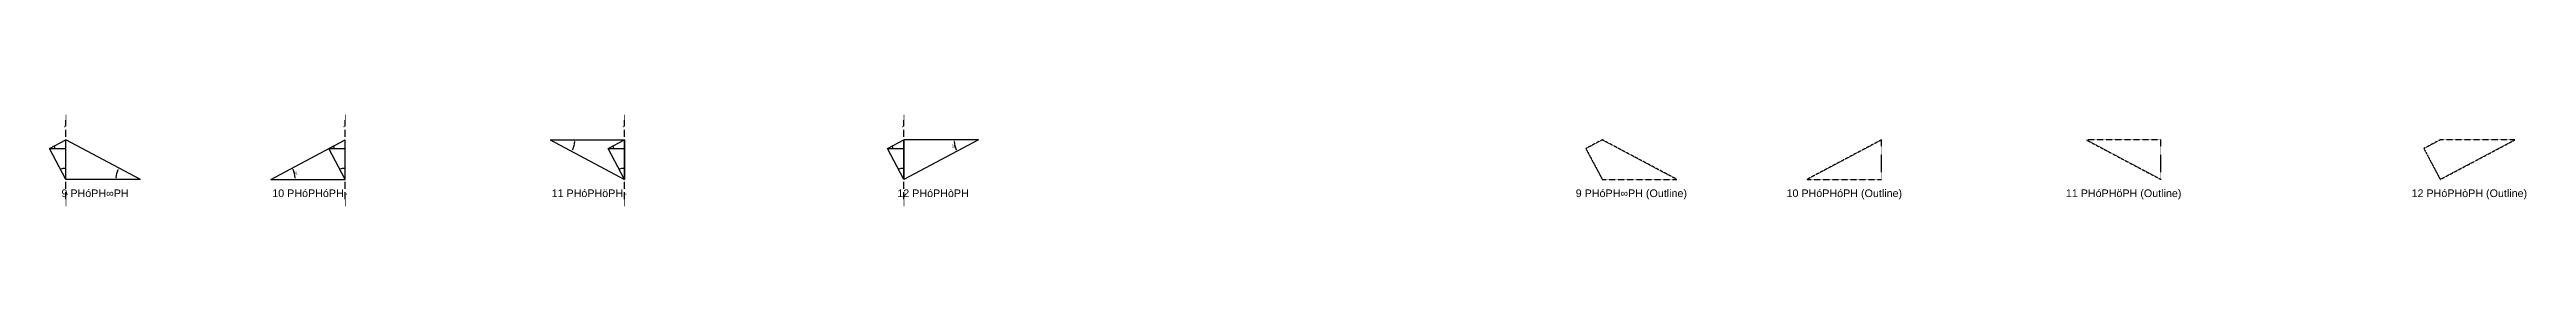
# Model space of a CAD drawing. Header units: millimetres. Extents: x 100562 to 3861006, y -7054888 to 24518.
# Drawn here: x 385736 to 2645411, y -1055625 to -971726 of the extents above; entities that cross this region are included whole.
import ezdxf
from ezdxf.enums import TextEntityAlignment as Align

# ---------------------------------------------------------------- set-up
doc = ezdxf.new("R2010")
doc.units = ezdxf.units.MM
doc.header["$PDMODE"] = 35
doc.linetypes.add('DASHED', pattern=[19.05, 12.7, -6.35])
for name, color, linetype in [('BASE', 170, 'Continuous'), ('HYPOTENUSE', 20, 'Continuous'), ('PERPENDICULAR', 90, 'Continuous')]:
    doc.layers.add(name, color=color, linetype=linetype)
doc.styles.add('Arial', font='arial.ttf')
doc.dimstyles.new('ISO-25', dxfattribs={"dimtxt": 250, "dimasz": 100, "dimexe": 1.25, "dimexo": 0.625, "dimgap": 100, "dimtad": 1, "dimdec": 0, "dimtxsty": 'Arial', "dimcen": 2.5, "dimadec": 0, "dimazin": 0, "dimtfac": 1, "dimtdec": 0, "dimtmove": 0, "dimatfit": 3, "dimfxl": 1, "dimarcsym": 0})

msp = doc.modelspace()

# ---------------------------------------------------------------- texts
at = {"linetype": 'DASHED', "ltscale": 100, "style": 'Arial'}
for s, p in [('⌡', (400736, -976702)), ('⌡', (655564, -976702)), ('⌡', (910392, -976702)), ('⌡', (1165221, -976702)), ('9 PHóPH∞PH', (427264, -1043647)), ('⌠', (400736, -1049075)), ('10 PHóPHóPH', (621536, -1043647)), ('⌠', (655564, -1049075)), ('11 PHóPHöPH', (876364, -1043647)), ('⌠', (910392, -1049075)), ('12 PHóPHòPH', (1191749, -1043647)), ('⌠', (1165221, -1049075)), ('9 PHóPH∞PH (Outline)', (1828820, -1043647)), ('10 PHóPHóPH (Outline)', (2023091, -1043647)), ('11 PHóPHöPH (Outline)', (2277919, -1043647)), ('12 PHóPHòPH (Outline)', (2593305, -1043647))]:
    msp.add_text(s, height=7000, dxfattribs=at).set_placement(p, align=Align.MIDDLE_CENTER)

# ---------------------------------------------------------------- blocks, each defined once
blk = doc.blocks.new('*D2')
at = {"color": 0, "lineweight": -2, "ltscale": 100, "transparency": 16777216}
blk.add_arc((0, 0), 4906, 4.08845, 23.91155, dxfattribs=at)
at = {"color": 0, "ltscale": 100, "transparency": 16777216}
for points in [[(4432, 1963), (4537, 2014), (4332, 2303)], [(4952, 352), (4835, 348), (4906, 0)]]:
    blk.add_solid(points, dxfattribs=at)
at = {"layer": 'Defpoints', "color": 0, "ltscale": 100, "transparency": 16777216}
for p in [(15000, 7976), (0, 0), (0, 0), (4841, 796), (15000, 0)]:
    blk.add_point(p, dxfattribs=at)
at = {"color": 0, "ltscale": 100, "transparency": 16777216, "insert": (5055, 1260), "char_height": 400, "attachment_point": 5, "rotation": 284, "style": 'Arial'}
blk.add_mtext('28°', dxfattribs=at)
blk = doc.blocks.new('GTN')
at = {"layer": 'BASE'}
blk.add_line((0, 0), (15000, 0), dxfattribs=at)
at = {"layer": 'HYPOTENUSE'}
blk.add_line((0, 0), (15000, 7975.6), dxfattribs=at)
at = {"layer": 'PERPENDICULAR'}
blk.add_line((15000, 0), (15000, 7975.6), dxfattribs=at)
at = {"color": 4, "ltscale": 100}
dim = blk.add_angular_dim_2l(base=(4841, 795.6), line1=((0, 0), (15000, 0)), line2=((0, 0), (15000, 7975.6)), dimstyle='ISO-25', override={"dimtxt": 400, "dimasz": 350, "dimgap": 100}, dxfattribs=at)
dim.commit()
dim.dimension.update_dxf_attribs({"geometry": '*D2', "text_midpoint": (5055.4, 1260.5)})

# ---------------------------------------------------------------- linework, layer by layer
at = {"linetype": 'DASHED', "ltscale": 500}
for p, q in [((400736, -1049075), (400736, -976702)), ((655564, -1049075), (655564, -976702)), ((910392, -1049075), (910392, -976702)), ((1165221, -1049075), (1165221, -976702))]:
    msp.add_line(p, q, dxfattribs=at)
at = {"linetype": 'DASHED'}
for points in [[(1870348, -1030982), (1802291, -994795), (1787291, -1002771), (1802291, -1030982)], [(2057120, -994795), (1989063, -1030982), (2057120, -1030982)], [(2243891, -994795), (2311948, -1030982), (2311948, -994795)], [(2566776, -994795), (2551776, -1002771), (2566776, -1030982), (2634833, -994795)]]:
    msp.add_lwpolyline(points, close=True, dxfattribs=at)

# ---------------------------------------------------------------- block references
for p in [(385736, -1002771), (640564, -1002771), (895392, -1002771), (1150221, -1002771)]:
    msp.add_blockref('GTN', p, dxfattribs=at)
at = {"linetype": 'DASHED', "ltscale": 100}
for p, xscale, yscale, zscale, rotation in [((400736, -1030982), -2.130054468189511, 2.130054468189511, 2.130054468189511, 298.0000000000001), ((655564, -1030982), -2.130054468189511, 2.130054468189511, 2.130054468189511, 298.0000000000001), ((842336, -994795), -4.537132037454102, 4.537132037454102, 4.537132037454102, 180), ((910392, -1030982), -2.130054468189511, 2.130054468189511, 2.130054468189511, 298.0000000000001), ((1165221, -1030982), -2.130054468189511, 2.130054468189511, 2.130054468189511, 298.0000000000001), ((1233278, -994795), 4.537132037454102, 4.537132037454102, 4.537132037454102, 180)]:
    msp.add_blockref('GTN', p, dxfattribs=dict(at, xscale=xscale, yscale=yscale, zscale=zscale, rotation=rotation))
at = {"linetype": 'DASHED', "ltscale": 100, "yscale": 4.537132037454102, "zscale": 4.537132037454102}
for p, xscale in [((468793, -1030982), -4.537132037454102), ((587507, -1030982), 4.537132037454102)]:
    msp.add_blockref('GTN', p, dxfattribs=dict(at, xscale=xscale))

msp.set_redraw_order([(e.dxf.handle, doc.entitydb.next_handle()) for e in msp.query("TEXT MTEXT ATTDEF DIMENSION ARC_DIMENSION")])  # texts and dimensions are drawn at this point

doc.saveas('drawing.dxf')
